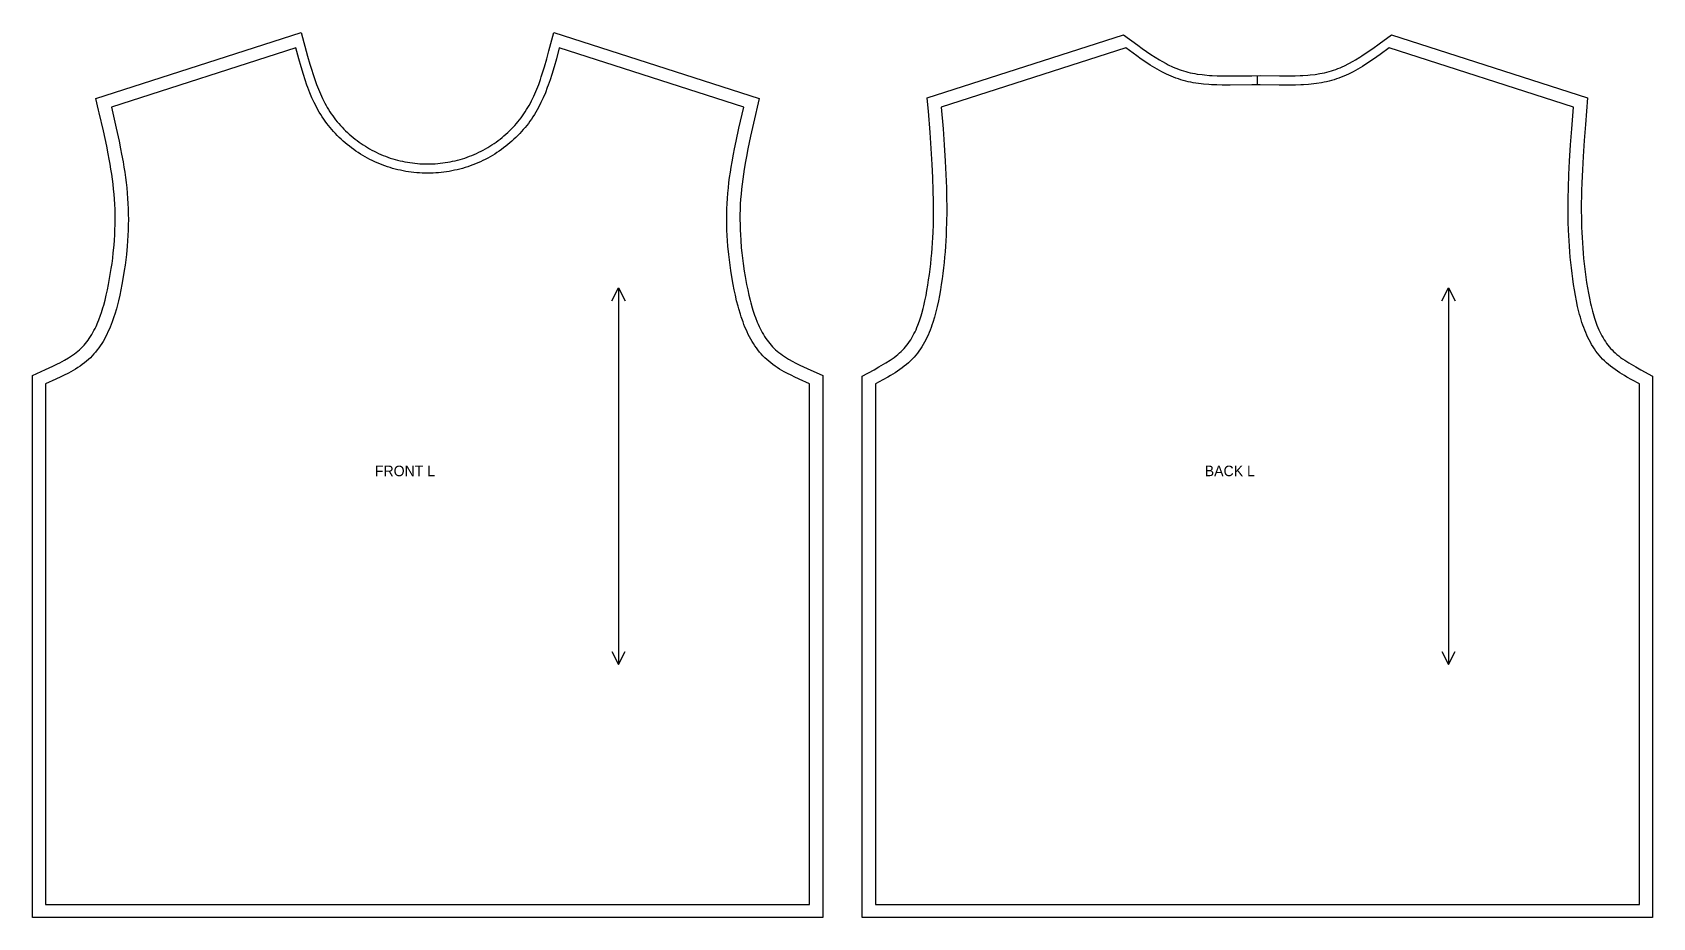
# Model space of a CAD drawing. Extents: x 24 to 1255, y 28 to 2066.
# Drawn here: x 25 to 1255, y 1394 to 2066 of the extents above; entities that cross this region are included whole.
import ezdxf

# ---------------------------------------------------------------- set-up
doc = ezdxf.new("R2010")
doc.units = 0
for name, color, linetype in [('CUT', 7, 'CONTINUOUS'), ('GRAIN', 3, 'CONTINUOUS'), ('NOTCH', 1, 'CONTINUOUS'), ('SEW', 5, 'CONTINUOUS'), ('TEXT', 2, 'CONTINUOUS')]:
    doc.layers.add(name, color=color, linetype=linetype)

msp = doc.modelspace()

# ---------------------------------------------------------------- texts
at = {"layer": 'TEXT'}
for s, p in [('FRONT L', (285, 1729)), ('BACK L', (915, 1729))]:
    msp.add_text(s, height=8, dxfattribs=at).set_placement(p)

# ---------------------------------------------------------------- linework, layer by layer
at = {"layer": 'CUT'}
for points in [[(75.261, 2006.728), (73.169, 2015.701), (229.081, 2065.816), (233.95, 2047.713), (235.635, 2041.732), (236.803, 2037.801), (238.02, 2033.924), (239.297, 2030.106), (240.646, 2026.356), (242.078, 2022.678), (243.604, 2019.08), (245.234, 2015.567), (246.979, 2012.143), (247.899, 2010.466), (248.85, 2008.813), (249.837, 2007.185), (250.86, 2005.579), (251.892, 2004.039), (252.964, 2002.517), (254.072, 2001.015), (255.217, 1999.533), (256.398, 1998.074), (257.614, 1996.637), (258.863, 1995.223), (260.145, 1993.835), (261.46, 1992.471), (262.805, 1991.134), (264.18, 1989.824), (265.584, 1988.542), (267.017, 1987.288), (268.477, 1986.065), (269.963, 1984.872), (271.474, 1983.71), (273.01, 1982.58), (274.568, 1981.484), (276.15, 1980.421), (277.752, 1979.393), (279.375, 1978.401), (281.017, 1977.445), (282.677, 1976.526), (284.355, 1975.644), (286.048, 1974.802), (287.785, 1973.985), (289.539, 1973.208), (291.309, 1972.471), (293.094, 1971.773), (294.895, 1971.115), (296.709, 1970.497), (298.535, 1969.918), (300.375, 1969.379), (302.225, 1968.88), (304.086, 1968.42), (305.957, 1968), (307.836, 1967.621), (309.723, 1967.281), (311.617, 1966.981), (313.518, 1966.721), (315.423, 1966.5), (317.333, 1966.32), (319.247, 1966.18), (321.163, 1966.08), (323.081, 1966.02), (325, 1966), (326.919, 1966.02), (328.837, 1966.08), (330.753, 1966.18), (332.667, 1966.32), (334.577, 1966.5), (336.482, 1966.721), (338.383, 1966.981), (340.277, 1967.281), (342.164, 1967.621), (344.043, 1968), (345.914, 1968.42), (347.775, 1968.88), (349.625, 1969.379), (351.465, 1969.918), (353.291, 1970.497), (355.105, 1971.115), (356.906, 1971.773), (358.691, 1972.471), (360.461, 1973.208), (362.215, 1973.985), (363.952, 1974.802), (365.645, 1975.644), (367.323, 1976.526), (368.983, 1977.445), (370.625, 1978.401), (372.248, 1979.393), (373.85, 1980.421), (375.432, 1981.484), (376.99, 1982.58), (378.526, 1983.71), (380.037, 1984.872), (381.523, 1986.065), (382.983, 1987.288), (384.416, 1988.542), (385.82, 1989.824), (387.195, 1991.134), (388.54, 1992.471), (389.855, 1993.835), (391.137, 1995.223), (392.386, 1996.637), (393.602, 1998.074), (394.783, 1999.533), (395.928, 2001.015), (397.036, 2002.517), (398.108, 2004.039), (399.14, 2005.579), (400.163, 2007.185), (401.15, 2008.813), (402.101, 2010.466), (403.021, 2012.143), (403.908, 2013.843), (405.594, 2017.312), (407.171, 2020.869), (407.922, 2022.678), (409.354, 2026.356), (410.703, 2030.106), (411.35, 2032.007), (412.595, 2035.855), (413.786, 2039.76), (415.495, 2045.709), (417.148, 2051.748), (420.919, 2065.816), (576.831, 2015.701), (572.457, 1996.901), (570.256, 1987.136), (568.199, 1977.434), (567.062, 1971.642), (566.351, 1967.794), (565.368, 1962.042), (564.774, 1958.22), (564.232, 1954.408), (563.747, 1950.608), (563.323, 1946.817), (562.963, 1943.038), (562.665, 1939.195), (562.435, 1935.35), (562.274, 1931.5), (562.18, 1927.645), (562.153, 1923.783), (562.191, 1919.913), (562.296, 1916.034), (562.465, 1912.143), (562.699, 1908.241), (563.17, 1902.362), (563.563, 1898.424), (564.018, 1894.47), (564.536, 1890.499), (565.427, 1884.506), (566.098, 1880.486), (567.211, 1874.443), (568.021, 1870.451), (568.896, 1866.492), (569.845, 1862.582), (570.35, 1860.65), (571.423, 1856.844), (571.993, 1854.974), (573.206, 1851.308), (573.849, 1849.517), (575.214, 1846.027), (575.936, 1844.333), (576.686, 1842.675), (577.463, 1841.055), (578.269, 1839.474), (579.103, 1837.934), (579.966, 1836.437), (580.859, 1834.984), (581.781, 1833.577), (582.733, 1832.215), (583.716, 1830.901), (584.729, 1829.634), (585.775, 1828.416), (586.852, 1827.247), (587.962, 1826.128), (589.157, 1825.012), (590.407, 1823.927), (591.715, 1822.869), (593.082, 1821.834), (594.506, 1820.821), (595.985, 1819.829), (597.517, 1818.858), (599.1, 1817.905), (602.408, 1816.047), (604.128, 1815.14), (607.685, 1813.359), (613.269, 1810.742), (625, 1805.486), (625, 1394), (25, 1394), (25, 1805.486), (34.816, 1809.874), (40.484, 1812.482), (44.112, 1814.245), (45.872, 1815.14), (49.269, 1816.968), (52.483, 1818.858), (54.015, 1819.829), (55.494, 1820.821), (56.918, 1821.834), (58.285, 1822.869), (59.593, 1823.927), (60.843, 1825.012), (62.038, 1826.128), (63.148, 1827.247), (64.225, 1828.416), (65.271, 1829.634), (66.284, 1830.901), (67.267, 1832.215), (68.219, 1833.577), (69.141, 1834.984), (70.034, 1836.437), (70.897, 1837.934), (71.731, 1839.474), (72.537, 1841.055), (73.314, 1842.675), (74.786, 1846.027), (75.482, 1847.756), (76.794, 1851.308), (77.413, 1853.128), (78.577, 1856.844), (79.125, 1858.737), (80.155, 1862.582), (81.104, 1866.492), (81.979, 1870.451), (82.789, 1874.443), (83.902, 1880.486), (84.885, 1886.508), (85.464, 1890.499), (85.982, 1894.47), (86.437, 1898.424), (87.003, 1904.325), (87.301, 1908.241), (87.535, 1912.143), (87.704, 1916.034), (87.809, 1919.913), (87.847, 1923.783), (87.82, 1927.645), (87.726, 1931.5), (87.565, 1935.35), (87.335, 1939.195), (87.037, 1943.038), (86.677, 1946.817), (86.253, 1950.608), (85.768, 1954.408), (85.226, 1958.22), (84.632, 1962.042), (83.988, 1965.874), (83.299, 1969.717), (82.568, 1973.57), (81.404, 1979.369), (80.169, 1985.191), (78.878, 1991.035), (75.721, 2004.758)], [(705.032, 2008.196), (704.395, 2016.095), (853.246, 2063.94), (864.138, 2056.013), (867.458, 2053.637), (870.767, 2051.323), (874.067, 2049.091), (877.362, 2046.957), (880.656, 2044.938), (882.303, 2043.977), (885.6, 2042.162), (887.25, 2041.312), (890.557, 2039.734), (892.215, 2039.011), (893.876, 2038.334), (895.54, 2037.704), (897.211, 2037.122), (898.884, 2036.59), (900.577, 2036.102), (902.29, 2035.655), (904.025, 2035.248), (907.555, 2034.547), (909.35, 2034.25), (913, 2033.753), (914.853, 2033.551), (918.614, 2033.23), (920.521, 2033.107), (924.384, 2032.93), (928.308, 2032.831), (934.301, 2032.795), (950.788, 2032.98), (957.109, 2032.995), (971.641, 2032.824), (977.71, 2032.795), (983.661, 2032.872), (987.556, 2033.008), (989.479, 2033.107), (993.275, 2033.377), (995.147, 2033.551), (998.835, 2033.985), (1002.445, 2034.547), (1004.22, 2034.879), (1005.975, 2035.248), (1007.71, 2035.655), (1009.423, 2036.102), (1011.116, 2036.59), (1012.789, 2037.122), (1014.46, 2037.704), (1016.124, 2038.334), (1017.785, 2039.011), (1019.443, 2039.734), (1021.097, 2040.502), (1024.4, 2042.162), (1027.697, 2043.977), (1029.344, 2044.938), (1032.638, 2046.957), (1034.285, 2048.01), (1037.582, 2050.196), (1042.542, 2053.637), (1047.529, 2057.22), (1056.754, 2063.94), (1205.605, 2016.095), (1203.989, 1995.963), (1203.064, 1983.78), (1202.241, 1971.658), (1201.67, 1961.612), (1201.232, 1951.622), (1201.046, 1945.658), (1200.956, 1941.692), (1200.88, 1935.754), (1200.868, 1931.805), (1200.948, 1923.917), (1201.103, 1918.003), (1201.255, 1914.059), (1201.446, 1910.11), (1201.679, 1906.155), (1201.954, 1902.192), (1202.274, 1898.218), (1202.639, 1894.233), (1203.052, 1890.233), (1203.762, 1884.202), (1204.299, 1880.158), (1204.888, 1876.093), (1205.525, 1872.052), (1206.221, 1868.031), (1206.985, 1864.048), (1207.827, 1860.118), (1208.279, 1858.178), (1209.253, 1854.359), (1209.777, 1852.484), (1210.901, 1848.813), (1212.133, 1845.261), (1212.791, 1843.534), (1213.479, 1841.843), (1214.196, 1840.189), (1214.943, 1838.574), (1215.721, 1836.999), (1216.53, 1835.467), (1217.371, 1833.978), (1218.244, 1832.534), (1219.149, 1831.135), (1220.088, 1829.783), (1221.061, 1828.478), (1222.068, 1827.22), (1223.111, 1826.011), (1224.188, 1824.852), (1225.374, 1823.671), (1226.62, 1822.521), (1227.932, 1821.391), (1229.308, 1820.281), (1230.747, 1819.187), (1232.245, 1818.11), (1233.8, 1817.047), (1237.067, 1814.958), (1238.772, 1813.928), (1242.305, 1811.884), (1245.979, 1809.847), (1255, 1804.957), (1255, 1394), (655, 1394), (655, 1804.957), (664.021, 1809.847), (667.695, 1811.884), (671.228, 1813.928), (672.933, 1814.958), (676.2, 1817.047), (677.755, 1818.11), (679.253, 1819.187), (680.692, 1820.281), (682.068, 1821.391), (683.38, 1822.521), (684.626, 1823.671), (685.812, 1824.852), (686.889, 1826.011), (687.932, 1827.22), (688.939, 1828.478), (689.912, 1829.783), (690.851, 1831.135), (691.756, 1832.534), (692.629, 1833.978), (693.47, 1835.467), (694.279, 1836.999), (695.057, 1838.574), (695.804, 1840.189), (696.521, 1841.843), (697.209, 1843.534), (698.497, 1847.021), (699.674, 1850.635), (700.223, 1852.484), (701.245, 1856.258), (701.721, 1858.178), (702.605, 1862.075), (703.406, 1866.034), (704.135, 1870.038), (704.8, 1874.071), (705.413, 1878.129), (705.976, 1882.183), (706.487, 1886.217), (706.948, 1890.233), (707.361, 1894.233), (707.726, 1898.218), (708.046, 1902.192), (708.321, 1906.155), (708.554, 1910.11), (708.745, 1914.059), (708.958, 1919.975), (709.109, 1927.859), (709.132, 1931.805), (709.103, 1937.732), (708.954, 1945.658), (708.61, 1955.61), (708.116, 1965.624), (707.364, 1977.711), (706.484, 1989.864), (705.197, 2006.154)]]:
    msp.add_lwpolyline(points, close=True, dxfattribs=at)
at = {"layer": 'GRAIN'}
for points in [[(465, 1862), (470, 1872), (475, 1862)], [(470, 1872), (470, 1586)], [(1095, 1862), (1100, 1872), (1105, 1862)], [(1100, 1872), (1100, 1586)], [(465, 1596), (470, 1586), (475, 1596)], [(1095, 1596), (1100, 1586), (1105, 1596)]]:
    msp.add_lwpolyline(points, dxfattribs=at)
at = {"layer": 'NOTCH'}
msp.add_lwpolyline([(955, 2026), (955, 2033)], dxfattribs=at)
at = {"layer": 'SEW'}
for points in [[(85, 2009), (88.634, 1993.226), (90.785, 1983.366), (91.997, 1977.45), (92.764, 1973.505), (93.84, 1967.586), (94.503, 1963.64), (95.117, 1959.693), (95.678, 1955.746), (96.182, 1951.798), (96.624, 1947.849), (97, 1943.9), (97.312, 1939.879), (97.552, 1935.857), (97.721, 1931.832), (97.819, 1927.802), (97.847, 1923.768), (97.807, 1919.728), (97.698, 1915.681), (97.521, 1911.626), (97.278, 1907.562), (96.968, 1903.488), (96.38, 1897.355), (95.907, 1893.251), (95.371, 1889.134), (94.771, 1885.002), (93.755, 1878.773), (93, 1874.6), (92.192, 1870.455), (91.314, 1866.307), (90.357, 1862.171), (89.31, 1858.063), (88.75, 1856.023), (87.549, 1851.984), (86.907, 1849.987), (85.531, 1846.05), (84.795, 1844.113), (84.025, 1842.2), (83.22, 1840.312), (82.379, 1838.452), (81.5, 1836.621), (80.583, 1834.821), (79.625, 1833.054), (78.626, 1831.322), (77.585, 1829.627), (76.5, 1827.971), (75.37, 1826.355), (74.194, 1824.782), (72.97, 1823.253), (71.697, 1821.77), (70.374, 1820.335), (69, 1818.95), (67.535, 1817.581), (66.017, 1816.263), (64.449, 1814.995), (62.835, 1813.772), (61.177, 1812.593), (59.478, 1811.454), (57.741, 1810.352), (55.969, 1809.285), (54.165, 1808.249), (52.332, 1807.242), (48.589, 1805.303), (46.686, 1804.365), (42.829, 1802.538), (35, 1799), (35, 1404), (615, 1404), (615, 1799), (607.171, 1802.538), (603.314, 1804.365), (601.411, 1805.303), (597.668, 1807.242), (595.835, 1808.249), (594.031, 1809.285), (592.259, 1810.352), (590.522, 1811.454), (588.823, 1812.593), (587.165, 1813.772), (585.551, 1814.995), (583.983, 1816.263), (582.465, 1817.581), (581, 1818.95), (579.626, 1820.335), (578.303, 1821.77), (577.03, 1823.253), (575.806, 1824.782), (574.63, 1826.355), (573.5, 1827.971), (572.415, 1829.627), (571.374, 1831.322), (570.375, 1833.054), (569.417, 1834.821), (568.5, 1836.621), (567.621, 1838.452), (566.78, 1840.312), (565.975, 1842.2), (565.205, 1844.113), (564.469, 1846.05), (563.093, 1849.987), (562.451, 1851.984), (561.25, 1856.023), (560.69, 1858.063), (559.643, 1862.171), (558.686, 1866.307), (557.808, 1870.455), (557, 1874.6), (556.245, 1878.773), (555.229, 1885.002), (554.629, 1889.134), (554.093, 1893.251), (553.62, 1897.355), (553.032, 1903.488), (552.722, 1907.562), (552.479, 1911.626), (552.302, 1915.681), (552.193, 1919.728), (552.153, 1923.768), (552.181, 1927.802), (552.279, 1931.832), (552.448, 1935.857), (552.688, 1939.879), (553, 1943.9), (553.376, 1947.849), (553.818, 1951.798), (554.322, 1955.746), (554.883, 1959.693), (555.497, 1963.64), (556.16, 1967.586), (557.236, 1973.505), (558.003, 1977.45), (559.215, 1983.366), (561.366, 1993.226), (565, 2009), (425, 2054), (422.799, 2045.856), (421.087, 2039.781), (419.274, 2033.759), (417.988, 2029.786), (416.625, 2025.853), (415.91, 2023.904), (414.407, 2020.045), (412.795, 2016.243), (411.061, 2012.506), (409.193, 2008.841), (408.204, 2007.037), (407.177, 2005.253), (406.109, 2003.49), (405, 2001.75), (403.878, 2000.076), (402.715, 1998.424), (401.513, 1996.795), (400.273, 1995.191), (398.995, 1993.612), (397.681, 1992.058), (396.331, 1990.531), (394.947, 1989.031), (393.528, 1987.56), (392.077, 1986.117), (390.594, 1984.704), (389.08, 1983.322), (387.536, 1981.971), (385.963, 1980.653), (384.362, 1979.367), (382.733, 1978.115), (381.078, 1976.898), (379.398, 1975.716), (377.693, 1974.57), (375.964, 1973.461), (374.213, 1972.39), (372.44, 1971.358), (370.646, 1970.365), (368.833, 1969.412), (367, 1968.5), (365.121, 1967.617), (363.224, 1966.777), (361.311, 1965.98), (359.381, 1965.226), (357.437, 1964.515), (355.478, 1963.847), (353.506, 1963.222), (351.522, 1962.641), (349.526, 1962.102), (347.519, 1961.607), (345.503, 1961.154), (343.478, 1960.745), (341.445, 1960.379), (339.405, 1960.056), (337.359, 1959.776), (335.307, 1959.539), (333.251, 1959.345), (331.191, 1959.194), (329.129, 1959.086), (327.065, 1959.022), (325, 1959), (322.935, 1959.022), (320.871, 1959.086), (318.809, 1959.194), (316.749, 1959.345), (314.693, 1959.539), (312.641, 1959.776), (310.595, 1960.056), (308.555, 1960.379), (306.522, 1960.745), (304.497, 1961.154), (302.481, 1961.607), (300.474, 1962.102), (298.478, 1962.641), (296.494, 1963.222), (294.522, 1963.847), (292.563, 1964.515), (290.619, 1965.226), (288.689, 1965.98), (286.776, 1966.777), (284.879, 1967.617), (283, 1968.5), (281.167, 1969.412), (279.354, 1970.365), (277.56, 1971.358), (275.787, 1972.39), (274.036, 1973.461), (272.307, 1974.57), (270.602, 1975.716), (268.922, 1976.898), (267.267, 1978.115), (265.638, 1979.367), (264.037, 1980.653), (262.464, 1981.971), (260.92, 1983.322), (259.406, 1984.704), (257.923, 1986.117), (256.472, 1987.56), (255.053, 1989.031), (253.669, 1990.531), (252.319, 1992.058), (251.005, 1993.612), (249.727, 1995.191), (248.487, 1996.795), (247.285, 1998.424), (246.122, 2000.076), (245, 2001.75), (243.891, 2003.49), (242.823, 2005.253), (241.796, 2007.037), (240.807, 2008.841), (238.939, 2012.506), (237.205, 2016.243), (235.593, 2020.045), (234.09, 2023.904), (233.375, 2025.853), (232.012, 2029.786), (230.726, 2033.759), (228.913, 2039.781), (227.201, 2045.856), (225, 2054)], [(715, 2009), (716.298, 1992.664), (717.2, 1980.427), (717.985, 1968.213), (718.513, 1958.061), (718.895, 1947.939), (719.076, 1939.86), (719.13, 1933.807), (719.125, 1929.775), (719.007, 1921.707), (718.818, 1915.648), (718.643, 1911.601), (718.426, 1907.546), (718.165, 1903.481), (717.859, 1899.404), (717.507, 1895.314), (717.107, 1891.209), (716.658, 1887.087), (716.158, 1882.945), (715.606, 1878.784), (715, 1874.6), (714.342, 1870.424), (713.618, 1866.24), (712.816, 1862.062), (711.926, 1857.906), (711.444, 1855.84), (710.399, 1851.744), (709.833, 1849.717), (708.607, 1845.715), (707.945, 1843.744), (707.247, 1841.794), (706.513, 1839.87), (705.741, 1837.971), (704.93, 1836.1), (704.078, 1834.259), (703.184, 1832.449), (702.246, 1830.673), (701.263, 1828.933), (700.233, 1827.23), (699.156, 1825.566), (698.029, 1823.943), (696.852, 1822.363), (695.622, 1820.828), (694.338, 1819.34), (693, 1817.9), (691.547, 1816.453), (690.036, 1815.058), (688.472, 1813.711), (686.858, 1812.408), (685.198, 1811.146), (683.496, 1809.922), (681.755, 1808.733), (679.981, 1807.574), (676.343, 1805.334), (674.487, 1804.247), (670.723, 1802.121), (665, 1799), (665, 1404), (1245, 1404), (1245, 1799), (1239.277, 1802.121), (1235.513, 1804.247), (1233.657, 1805.334), (1230.019, 1807.574), (1228.245, 1808.733), (1226.504, 1809.922), (1224.802, 1811.146), (1223.142, 1812.408), (1221.528, 1813.711), (1219.964, 1815.058), (1218.453, 1816.453), (1217, 1817.9), (1215.662, 1819.34), (1214.378, 1820.828), (1213.148, 1822.363), (1211.971, 1823.943), (1210.844, 1825.566), (1209.767, 1827.23), (1208.737, 1828.933), (1207.754, 1830.673), (1206.816, 1832.449), (1205.922, 1834.259), (1205.07, 1836.1), (1204.259, 1837.971), (1203.487, 1839.87), (1202.753, 1841.794), (1202.055, 1843.744), (1201.393, 1845.715), (1200.167, 1849.717), (1199.601, 1851.744), (1198.556, 1855.84), (1198.074, 1857.906), (1197.184, 1862.062), (1196.382, 1866.24), (1195.658, 1870.424), (1195, 1874.6), (1194.394, 1878.784), (1193.842, 1882.945), (1193.342, 1887.087), (1192.893, 1891.209), (1192.493, 1895.314), (1192.141, 1899.404), (1191.835, 1903.481), (1191.574, 1907.546), (1191.357, 1911.601), (1191.182, 1915.648), (1190.993, 1921.707), (1190.875, 1929.775), (1190.87, 1933.807), (1190.924, 1939.86), (1191.105, 1947.939), (1191.487, 1958.061), (1192.015, 1968.213), (1192.8, 1980.427), (1193.702, 1992.664), (1195, 2009), (1055, 2054), (1048.274, 2049.126), (1043.203, 2045.558), (1038.09, 2042.135), (1034.649, 2039.964), (1032.917, 2038.918), (1029.425, 2036.919), (1027.664, 2035.969), (1024.11, 2034.183), (1022.315, 2033.351), (1020.507, 2032.562), (1018.686, 2031.819), (1016.85, 2031.124), (1015, 2030.48), (1013.146, 2029.891), (1011.276, 2029.352), (1009.393, 2028.861), (1007.495, 2028.415), (1005.585, 2028.014), (1003.661, 2027.653), (999.778, 2027.049), (995.85, 2026.586), (993.871, 2026.402), (989.883, 2026.119), (987.876, 2026.016), (983.838, 2025.874), (977.729, 2025.795), (971.569, 2025.824), (957.076, 2025.995), (950.848, 2025.981), (934.32, 2025.795), (928.192, 2025.832), (924.139, 2025.935), (920.117, 2026.119), (918.118, 2026.247), (914.15, 2026.586), (912.18, 2026.801), (908.274, 2027.333), (906.339, 2027.653), (904.415, 2028.014), (902.505, 2028.415), (900.607, 2028.861), (898.724, 2029.352), (896.854, 2029.891), (895, 2030.48), (893.15, 2031.124), (891.314, 2031.819), (889.493, 2032.562), (887.685, 2033.351), (885.89, 2034.183), (882.336, 2035.969), (880.575, 2036.919), (877.083, 2038.918), (873.627, 2041.037), (870.2, 2043.256), (866.797, 2045.558), (863.413, 2047.924), (855, 2054)]]:
    msp.add_lwpolyline(points, close=True, dxfattribs=at)

msp.set_redraw_order([(e.dxf.handle, doc.entitydb.next_handle()) for e in msp.query("TEXT MTEXT ATTDEF DIMENSION ARC_DIMENSION")])  # texts and dimensions are drawn at this point

doc.saveas('drawing.dxf')
